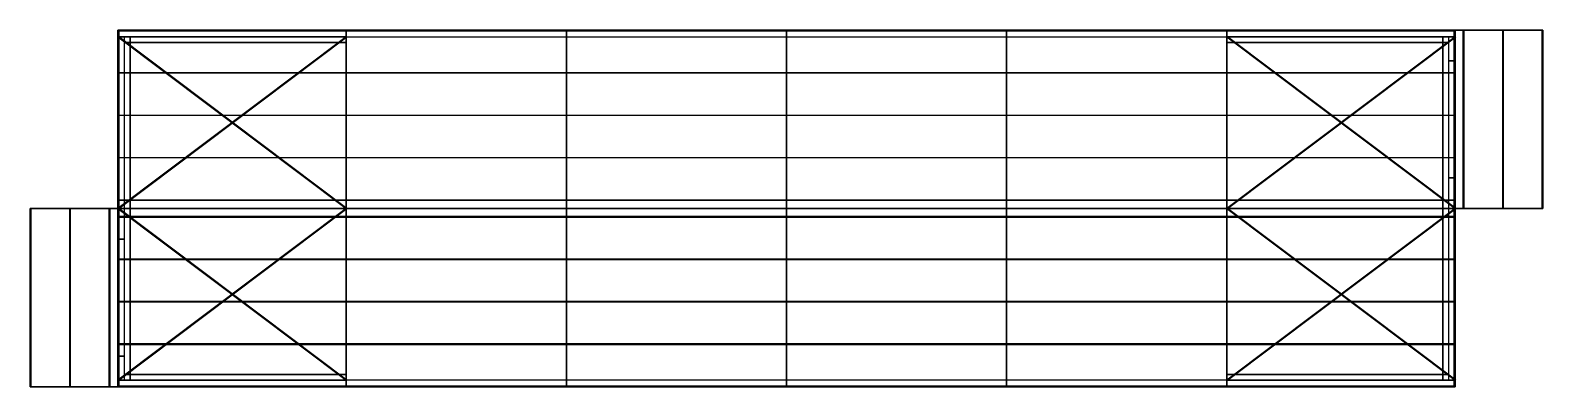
# Model space of a CAD drawing. Extents: x -3000 to 48730, y 0 to 12200.
import ezdxf

# ---------------------------------------------------------------- set-up
doc = ezdxf.new("R2010")
doc.units = 0
doc.linetypes.add('CONTIN', pattern=[0])
for name, color, linetype in [('Building_Struts', 7, 'CONTIN'), ('Default', 7, 'CONTIN'), ('Floor_surface', 3, 'CONTIN'), ('Frame_lines', 7, 'CONTIN'), ('Framed_openings', 6, 'CONTIN'), ('Roof_purlins', 4, 'CONTIN'), ('Roof_surface', 1, 'CONTIN'), ('Wall_Framing', 1, 'CONTIN'), ('Wall_girts', 5, 'CONTIN'), ('Wall_surfaces', 2, 'CONTIN'), ('Wind_bracing', 8, 'CONTIN')]:
    doc.layers.add(name, color=color, linetype=linetype)

# ---------------------------------------------------------------- blocks, each defined once
blk = doc.blocks.new('BUILD1')
at = {"layer": 'Building_Struts', "color": 4}
for points, invisible_edges in [([(307.283, 471.457, 194.094), (0, 471.457, 194.094), (0, 479.331, 194.094)], 12), ([(307.283, 471.457, 194.094), (0, 479.331, 194.094), (307.283, 479.331, 194.094)], 5), ([(1800.394, 471.457, 194.094), (1493.11, 471.457, 194.094), (1493.11, 479.331, 194.094)], 12), ([(1800.394, 471.457, 194.094), (1493.11, 479.331, 194.094), (1800.394, 479.331, 194.094)], 5), ([(0, 8.858, 194.094), (307.283, 8.858, 194.094), (307.283, 0.984, 194.094)], 12), ([(0, 8.858, 194.094), (307.283, 0.984, 194.094), (0, 0.984, 194.094)], 5), ([(1493.11, 8.858, 194.094), (1800.394, 8.858, 194.094), (1800.394, 0.984, 194.094)], 12), ([(1493.11, 8.858, 194.094), (1800.394, 0.984, 194.094), (1493.11, 0.984, 194.094)], 5)]:
    blk.add_3dface(points, dxfattribs=dict(at, invisible_edges=invisible_edges))
at = {"layer": 'Floor_surface', "color": 2}
for points, invisible_edges in [([(0, 0), (1800.394, 0), (1800.394, 480.315)], 12), ([(0, 0), (1800.394, 480.315), (0, 480.315)], 5)]:
    blk.add_3dface(points, dxfattribs=dict(at, invisible_edges=invisible_edges))
at = {"layer": 'Frame_lines', "color": 1}
for points, invisible_edges in [([(16.339, 455.512), (16.339, 471.26), (16.339, 471.26, 370.079)], 12), ([(16.339, 455.512), (16.339, 471.26, 370.079), (16.339, 455.512, 357.805)], 7), ([(16.339, 455.512, 357.805), (16.339, 471.26, 370.079), (16.339, 240.157, 394.094)], 13), ([(307.283, 455.512), (307.283, 471.26), (307.283, 471.26, 370.079)], 12), ([(307.283, 455.512), (307.283, 471.26, 370.079), (307.283, 455.512, 357.805)], 7), ([(307.283, 455.512, 357.805), (307.283, 471.26, 370.079), (307.283, 240.157, 394.094)], 13), ([(603.74, 455.512), (603.74, 471.26), (603.74, 471.26, 370.079)], 12), ([(603.74, 455.512), (603.74, 471.26, 370.079), (603.74, 455.512, 357.805)], 7), ([(603.74, 455.512, 357.805), (603.74, 471.26, 370.079), (603.74, 240.157, 394.094)], 13), ([(900.197, 455.512), (900.197, 471.26), (900.197, 471.26, 370.079)], 12), ([(900.197, 455.512), (900.197, 471.26, 370.079), (900.197, 455.512, 357.805)], 7), ([(900.197, 455.512, 357.805), (900.197, 471.26, 370.079), (900.197, 240.157, 394.094)], 13), ([(1196.654, 455.512), (1196.654, 471.26), (1196.654, 471.26, 370.079)], 12), ([(1196.654, 455.512), (1196.654, 471.26, 370.079), (1196.654, 455.512, 357.805)], 7), ([(1196.654, 455.512, 357.805), (1196.654, 471.26, 370.079), (1196.654, 240.157, 394.094)], 13), ([(1493.11, 455.512), (1493.11, 471.26), (1493.11, 471.26, 370.079)], 12), ([(1493.11, 455.512), (1493.11, 471.26, 370.079), (1493.11, 455.512, 357.805)], 7), ([(1493.11, 455.512, 357.805), (1493.11, 471.26, 370.079), (1493.11, 240.157, 394.094)], 13), ([(1784.055, 455.512), (1784.055, 471.26), (1784.055, 471.26, 370.079)], 12), ([(1784.055, 455.512), (1784.055, 471.26, 370.079), (1784.055, 455.512, 357.805)], 7), ([(1784.055, 455.512, 357.805), (1784.055, 471.26, 370.079), (1784.055, 240.157, 394.094)], 13), ([(16.339, 455.512, 357.805), (16.339, 240.157, 394.094), (16.339, 240.157, 384.203)], 7), ([(307.283, 455.512, 357.805), (307.283, 240.157, 394.094), (307.283, 240.157, 384.203)], 7), ([(603.74, 455.512, 357.805), (603.74, 240.157, 394.094), (603.74, 240.157, 384.203)], 7), ([(900.197, 455.512, 357.805), (900.197, 240.157, 394.094), (900.197, 240.157, 384.203)], 7), ([(1196.654, 455.512, 357.805), (1196.654, 240.157, 394.094), (1196.654, 240.157, 384.203)], 7), ([(1493.11, 455.512, 357.805), (1493.11, 240.157, 394.094), (1493.11, 240.157, 384.203)], 7), ([(1784.055, 455.512, 357.805), (1784.055, 240.157, 394.094), (1784.055, 240.157, 384.203)], 7), ([(16.339, 240.157, 384.203), (16.339, 240.157, 394.094), (16.339, 9.055, 370.079)], 13), ([(16.339, 240.157, 384.203), (16.339, 9.055, 370.079), (16.339, 24.803, 357.805)], 7), ([(307.283, 240.157, 384.203), (307.283, 240.157, 394.094), (307.283, 9.055, 370.079)], 13), ([(307.283, 240.157, 384.203), (307.283, 9.055, 370.079), (307.283, 24.803, 357.805)], 7), ([(603.74, 240.157, 384.203), (603.74, 240.157, 394.094), (603.74, 9.055, 370.079)], 13), ([(603.74, 240.157, 384.203), (603.74, 9.055, 370.079), (603.74, 24.803, 357.805)], 7), ([(900.197, 240.157, 384.203), (900.197, 240.157, 394.094), (900.197, 9.055, 370.079)], 13), ([(900.197, 240.157, 384.203), (900.197, 9.055, 370.079), (900.197, 24.803, 357.805)], 7), ([(1196.654, 240.157, 384.203), (1196.654, 240.157, 394.094), (1196.654, 9.055, 370.079)], 13), ([(1196.654, 240.157, 384.203), (1196.654, 9.055, 370.079), (1196.654, 24.803, 357.805)], 7), ([(1493.11, 240.157, 384.203), (1493.11, 240.157, 394.094), (1493.11, 9.055, 370.079)], 13), ([(1493.11, 240.157, 384.203), (1493.11, 9.055, 370.079), (1493.11, 24.803, 357.805)], 7), ([(1784.055, 240.157, 384.203), (1784.055, 240.157, 394.094), (1784.055, 9.055, 370.079)], 13), ([(1784.055, 240.157, 384.203), (1784.055, 9.055, 370.079), (1784.055, 24.803, 357.805)], 7), ([(16.339, 24.803, 357.805), (16.339, 9.055, 370.079), (16.339, 9.055)], 13), ([(16.339, 24.803, 357.805), (16.339, 9.055), (16.339, 24.803)], 5), ([(307.283, 24.803, 357.805), (307.283, 9.055, 370.079), (307.283, 9.055)], 13), ([(307.283, 24.803, 357.805), (307.283, 9.055), (307.283, 24.803)], 5), ([(603.74, 24.803, 357.805), (603.74, 9.055, 370.079), (603.74, 9.055)], 13), ([(603.74, 24.803, 357.805), (603.74, 9.055), (603.74, 24.803)], 5), ([(900.197, 24.803, 357.805), (900.197, 9.055, 370.079), (900.197, 9.055)], 13), ([(900.197, 24.803, 357.805), (900.197, 9.055), (900.197, 24.803)], 5), ([(1196.654, 24.803, 357.805), (1196.654, 9.055, 370.079), (1196.654, 9.055)], 13), ([(1196.654, 24.803, 357.805), (1196.654, 9.055), (1196.654, 24.803)], 5), ([(1493.11, 24.803, 357.805), (1493.11, 9.055, 370.079), (1493.11, 9.055)], 13), ([(1493.11, 24.803, 357.805), (1493.11, 9.055), (1493.11, 24.803)], 5), ([(1784.055, 24.803, 357.805), (1784.055, 9.055, 370.079), (1784.055, 9.055)], 13), ([(1784.055, 24.803, 357.805), (1784.055, 9.055), (1784.055, 24.803)], 5)]:
    blk.add_3dface(points, dxfattribs=dict(at, invisible_edges=invisible_edges))
at = {"layer": 'Framed_openings', "color": 1}
for points, invisible_edges in [([(1791.535, 281.496, 196.85), (1799.409, 281.496, 196.85), (1799.409, 438.976, 196.85)], 12), ([(1791.535, 281.496, 196.85), (1799.409, 438.976, 196.85), (1791.535, 438.976, 196.85)], 5), ([(1791.535, 438.976), (1799.409, 438.976), (1799.409, 438.976, 239.37)], 12), ([(1791.535, 438.976), (1799.409, 438.976, 239.37), (1791.535, 438.976, 239.37)], 5), ([(1791.535, 281.496), (1799.409, 281.496), (1799.409, 281.496, 239.37)], 12), ([(1791.535, 281.496), (1799.409, 281.496, 239.37), (1791.535, 281.496, 239.37)], 5), ([(8.858, 198.819, 196.85), (0.984, 198.819, 196.85), (0.984, 41.339, 196.85)], 12), ([(8.858, 198.819, 196.85), (0.984, 41.339, 196.85), (8.858, 41.339, 196.85)], 5), ([(8.858, 198.819), (0.984, 198.819), (0.984, 198.819, 239.37)], 12), ([(8.858, 198.819), (0.984, 198.819, 239.37), (8.858, 198.819, 239.37)], 5), ([(8.858, 41.339), (0.984, 41.339), (0.984, 41.339, 239.37)], 12), ([(8.858, 41.339), (0.984, 41.339, 239.37), (8.858, 41.339, 239.37)], 5)]:
    blk.add_3dface(points, dxfattribs=dict(at, invisible_edges=invisible_edges))
at = {"layer": 'Roof_purlins', "color": 4}
for points, invisible_edges in [([(0.984, 479.331, 370.177), (0.984, 479.331, 378.051), (307.283, 479.331, 378.051)], 12), ([(0.984, 479.331, 370.177), (307.283, 479.331, 378.051), (307.283, 479.331, 370.177)], 5), ([(307.283, 479.331, 370.177), (307.283, 479.331, 378.051), (603.74, 479.331, 378.051)], 12), ([(307.283, 479.331, 370.177), (603.74, 479.331, 378.051), (603.74, 479.331, 370.177)], 5), ([(603.74, 479.331, 370.177), (603.74, 479.331, 378.051), (900.197, 479.331, 378.051)], 12), ([(603.74, 479.331, 370.177), (900.197, 479.331, 378.051), (900.197, 479.331, 370.177)], 5), ([(900.197, 479.331, 370.177), (900.197, 479.331, 378.051), (1196.654, 479.331, 378.051)], 12), ([(900.197, 479.331, 370.177), (1196.654, 479.331, 378.051), (1196.654, 479.331, 370.177)], 5), ([(1196.654, 479.331, 370.177), (1196.654, 479.331, 378.051), (1493.11, 479.331, 378.051)], 12), ([(1196.654, 479.331, 370.177), (1493.11, 479.331, 378.051), (1493.11, 479.331, 370.177)], 5), ([(1493.11, 479.331, 370.177), (1493.11, 479.331, 378.051), (1799.409, 479.331, 378.051)], 12), ([(1493.11, 479.331, 370.177), (1799.409, 479.331, 378.051), (1799.409, 479.331, 370.177)], 5), ([(1812.146, 240.157, 237.982), (1811.363, 240.157, 230.147), (1811.363, 480.315, 230.147)], 12), ([(1812.146, 240.157, 237.982), (1811.363, 480.315, 230.147), (1812.146, 480.315, 237.982)], 5), ([(1865.325, 240.157, 232.664), (1864.542, 240.157, 224.829), (1864.542, 480.315, 224.829)], 12), ([(1865.325, 240.157, 232.664), (1864.542, 480.315, 224.829), (1865.325, 480.315, 232.664)], 5), ([(1918.504, 240.157, 227.346), (1917.72, 240.157, 219.512), (1917.72, 480.315, 219.512)], 12), ([(1918.504, 240.157, 227.346), (1917.72, 480.315, 219.512), (1918.504, 480.315, 227.346)], 5), ([(0.984, 422.43, 375.828), (0.984, 423.214, 383.663), (307.283, 423.214, 383.663)], 12), ([(0.984, 422.43, 375.828), (307.283, 423.214, 383.663), (307.283, 422.43, 375.828)], 5), ([(307.283, 422.43, 375.828), (307.283, 423.214, 383.663), (603.74, 423.214, 383.663)], 12), ([(307.283, 422.43, 375.828), (603.74, 423.214, 383.663), (603.74, 422.43, 375.828)], 5), ([(603.74, 422.43, 375.828), (603.74, 423.214, 383.663), (900.197, 423.214, 383.663)], 12), ([(603.74, 422.43, 375.828), (900.197, 423.214, 383.663), (900.197, 422.43, 375.828)], 5), ([(900.197, 422.43, 375.828), (900.197, 423.214, 383.663), (1196.654, 423.214, 383.663)], 12), ([(900.197, 422.43, 375.828), (1196.654, 423.214, 383.663), (1196.654, 422.43, 375.828)], 5), ([(1196.654, 422.43, 375.828), (1196.654, 423.214, 383.663), (1493.11, 423.214, 383.663)], 12), ([(1196.654, 422.43, 375.828), (1493.11, 423.214, 383.663), (1493.11, 422.43, 375.828)], 5), ([(1493.11, 422.43, 375.828), (1493.11, 423.214, 383.663), (1799.409, 423.214, 383.663)], 12), ([(1493.11, 422.43, 375.828), (1799.409, 423.214, 383.663), (1799.409, 422.43, 375.828)], 5), ([(0.984, 365.329, 381.538), (0.984, 366.113, 389.373), (307.283, 366.113, 389.373)], 12), ([(0.984, 365.329, 381.538), (307.283, 366.113, 389.373), (307.283, 365.329, 381.538)], 5), ([(307.283, 365.329, 381.538), (307.283, 366.113, 389.373), (603.74, 366.113, 389.373)], 12), ([(307.283, 365.329, 381.538), (603.74, 366.113, 389.373), (603.74, 365.329, 381.538)], 5), ([(603.74, 365.329, 381.538), (603.74, 366.113, 389.373), (900.197, 366.113, 389.373)], 12), ([(603.74, 365.329, 381.538), (900.197, 366.113, 389.373), (900.197, 365.329, 381.538)], 5), ([(900.197, 365.329, 381.538), (900.197, 366.113, 389.373), (1196.654, 366.113, 389.373)], 12), ([(900.197, 365.329, 381.538), (1196.654, 366.113, 389.373), (1196.654, 365.329, 381.538)], 5), ([(1196.654, 365.329, 381.538), (1196.654, 366.113, 389.373), (1493.11, 366.113, 389.373)], 12), ([(1196.654, 365.329, 381.538), (1493.11, 366.113, 389.373), (1493.11, 365.329, 381.538)], 5), ([(1493.11, 365.329, 381.538), (1493.11, 366.113, 389.373), (1799.409, 366.113, 389.373)], 12), ([(1493.11, 365.329, 381.538), (1799.409, 366.113, 389.373), (1799.409, 365.329, 381.538)], 5), ([(0.984, 308.228, 387.248), (0.984, 309.012, 395.083), (307.283, 309.012, 395.083)], 12), ([(0.984, 308.228, 387.248), (307.283, 309.012, 395.083), (307.283, 308.228, 387.248)], 5), ([(307.283, 308.228, 387.248), (307.283, 309.012, 395.083), (603.74, 309.012, 395.083)], 12), ([(307.283, 308.228, 387.248), (603.74, 309.012, 395.083), (603.74, 308.228, 387.248)], 5), ([(603.74, 308.228, 387.248), (603.74, 309.012, 395.083), (900.197, 309.012, 395.083)], 12), ([(603.74, 308.228, 387.248), (900.197, 309.012, 395.083), (900.197, 308.228, 387.248)], 5), ([(900.197, 308.228, 387.248), (900.197, 309.012, 395.083), (1196.654, 309.012, 395.083)], 12), ([(900.197, 308.228, 387.248), (1196.654, 309.012, 395.083), (1196.654, 308.228, 387.248)], 5), ([(1196.654, 308.228, 387.248), (1196.654, 309.012, 395.083), (1493.11, 309.012, 395.083)], 12), ([(1196.654, 308.228, 387.248), (1493.11, 309.012, 395.083), (1493.11, 308.228, 387.248)], 5), ([(1493.11, 308.228, 387.248), (1493.11, 309.012, 395.083), (1799.409, 309.012, 395.083)], 12), ([(1493.11, 308.228, 387.248), (1799.409, 309.012, 395.083), (1799.409, 308.228, 387.248)], 5), ([(0.984, 251.127, 392.958), (0.984, 251.911, 400.793), (307.283, 251.911, 400.793)], 12), ([(0.984, 251.127, 392.958), (307.283, 251.911, 400.793), (307.283, 251.127, 392.958)], 5), ([(307.283, 251.127, 392.958), (307.283, 251.911, 400.793), (603.74, 251.911, 400.793)], 12), ([(307.283, 251.127, 392.958), (603.74, 251.911, 400.793), (603.74, 251.127, 392.958)], 5), ([(603.74, 251.127, 392.958), (603.74, 251.911, 400.793), (900.197, 251.911, 400.793)], 12), ([(603.74, 251.127, 392.958), (900.197, 251.911, 400.793), (900.197, 251.127, 392.958)], 5), ([(900.197, 251.127, 392.958), (900.197, 251.911, 400.793), (1196.654, 251.911, 400.793)], 12), ([(900.197, 251.127, 392.958), (1196.654, 251.911, 400.793), (1196.654, 251.127, 392.958)], 5), ([(1196.654, 251.127, 392.958), (1196.654, 251.911, 400.793), (1493.11, 251.911, 400.793)], 12), ([(1196.654, 251.127, 392.958), (1493.11, 251.911, 400.793), (1493.11, 251.127, 392.958)], 5), ([(1493.11, 251.127, 392.958), (1493.11, 251.911, 400.793), (1799.409, 251.911, 400.793)], 12), ([(1493.11, 251.127, 392.958), (1799.409, 251.911, 400.793), (1799.409, 251.127, 392.958)], 5), ([(-118.11, 240.158, 227.346), (-117.327, 240.158, 219.512), (-117.327, 0, 219.512)], 12), ([(-118.11, 240.158, 227.346), (-117.327, 0, 219.512), (-118.11, 0, 227.346)], 5), ([(-64.931, 240.157, 232.664), (-64.148, 240.157, 224.829), (-64.148, 0, 224.829)], 12), ([(-64.931, 240.157, 232.664), (-64.148, 0, 224.829), (-64.931, 0, 232.664)], 5), ([(-11.752, 240.157, 237.982), (-10.969, 240.157, 230.147), (-10.969, 0, 230.147)], 12), ([(-11.752, 240.157, 237.982), (-10.969, 0, 230.147), (-11.752, 0, 237.982)], 5), ([(0.984, 229.189, 392.958), (0.984, 228.405, 400.793), (307.283, 228.405, 400.793)], 12), ([(0.984, 229.189, 392.958), (307.283, 228.405, 400.793), (307.283, 229.189, 392.958)], 5), ([(307.283, 229.189, 392.958), (307.283, 228.405, 400.793), (603.74, 228.405, 400.793)], 12), ([(307.283, 229.189, 392.958), (603.74, 228.405, 400.793), (603.74, 229.189, 392.958)], 5), ([(603.74, 229.189, 392.958), (603.74, 228.405, 400.793), (900.197, 228.405, 400.793)], 12), ([(603.74, 229.189, 392.958), (900.197, 228.405, 400.793), (900.197, 229.189, 392.958)], 5), ([(900.197, 229.189, 392.958), (900.197, 228.405, 400.793), (1196.654, 228.405, 400.793)], 12), ([(900.197, 229.189, 392.958), (1196.654, 228.405, 400.793), (1196.654, 229.189, 392.958)], 5), ([(1196.654, 229.189, 392.958), (1196.654, 228.405, 400.793), (1493.11, 228.405, 400.793)], 12), ([(1196.654, 229.189, 392.958), (1493.11, 228.405, 400.793), (1493.11, 229.189, 392.958)], 5), ([(1493.11, 229.189, 392.958), (1493.11, 228.405, 400.793), (1799.409, 228.405, 400.793)], 12), ([(1493.11, 229.189, 392.958), (1799.409, 228.405, 400.793), (1799.409, 229.189, 392.958)], 5), ([(0.984, 172.088, 387.248), (0.984, 171.304, 395.083), (307.283, 171.304, 395.083)], 12), ([(0.984, 172.088, 387.248), (307.283, 171.304, 395.083), (307.283, 172.088, 387.248)], 5), ([(307.283, 172.088, 387.248), (307.283, 171.304, 395.083), (603.74, 171.304, 395.083)], 12), ([(307.283, 172.088, 387.248), (603.74, 171.304, 395.083), (603.74, 172.088, 387.248)], 5), ([(603.74, 172.088, 387.248), (603.74, 171.304, 395.083), (900.197, 171.304, 395.083)], 12), ([(603.74, 172.088, 387.248), (900.197, 171.304, 395.083), (900.197, 172.088, 387.248)], 5), ([(900.197, 172.088, 387.248), (900.197, 171.304, 395.083), (1196.654, 171.304, 395.083)], 12), ([(900.197, 172.088, 387.248), (1196.654, 171.304, 395.083), (1196.654, 172.088, 387.248)], 5), ([(1196.654, 172.088, 387.248), (1196.654, 171.304, 395.083), (1493.11, 171.304, 395.083)], 12), ([(1196.654, 172.088, 387.248), (1493.11, 171.304, 395.083), (1493.11, 172.088, 387.248)], 5), ([(1493.11, 172.088, 387.248), (1493.11, 171.304, 395.083), (1799.409, 171.304, 395.083)], 12), ([(1493.11, 172.088, 387.248), (1799.409, 171.304, 395.083), (1799.409, 172.088, 387.248)], 5), ([(0.984, 114.987, 381.538), (0.984, 114.203, 389.373), (307.283, 114.203, 389.373)], 12), ([(0.984, 114.987, 381.538), (307.283, 114.203, 389.373), (307.283, 114.987, 381.538)], 5), ([(307.283, 114.987, 381.538), (307.283, 114.203, 389.373), (603.74, 114.203, 389.373)], 12), ([(307.283, 114.987, 381.538), (603.74, 114.203, 389.373), (603.74, 114.987, 381.538)], 5), ([(603.74, 114.987, 381.538), (603.74, 114.203, 389.373), (900.197, 114.203, 389.373)], 12), ([(603.74, 114.987, 381.538), (900.197, 114.203, 389.373), (900.197, 114.987, 381.538)], 5), ([(900.197, 114.987, 381.538), (900.197, 114.203, 389.373), (1196.654, 114.203, 389.373)], 12), ([(900.197, 114.987, 381.538), (1196.654, 114.203, 389.373), (1196.654, 114.987, 381.538)], 5), ([(1196.654, 114.987, 381.538), (1196.654, 114.203, 389.373), (1493.11, 114.203, 389.373)], 12), ([(1196.654, 114.987, 381.538), (1493.11, 114.203, 389.373), (1493.11, 114.987, 381.538)], 5), ([(1493.11, 114.987, 381.538), (1493.11, 114.203, 389.373), (1799.409, 114.203, 389.373)], 12), ([(1493.11, 114.987, 381.538), (1799.409, 114.203, 389.373), (1799.409, 114.987, 381.538)], 5), ([(0.984, 57.885, 375.828), (0.984, 57.102, 383.663), (307.283, 57.102, 383.663)], 12), ([(0.984, 57.885, 375.828), (307.283, 57.102, 383.663), (307.283, 57.885, 375.828)], 5), ([(307.283, 57.885, 375.828), (307.283, 57.102, 383.663), (603.74, 57.102, 383.663)], 12), ([(307.283, 57.885, 375.828), (603.74, 57.102, 383.663), (603.74, 57.885, 375.828)], 5), ([(603.74, 57.885, 375.828), (603.74, 57.102, 383.663), (900.197, 57.102, 383.663)], 12), ([(603.74, 57.885, 375.828), (900.197, 57.102, 383.663), (900.197, 57.885, 375.828)], 5), ([(900.197, 57.885, 375.828), (900.197, 57.102, 383.663), (1196.654, 57.102, 383.663)], 12), ([(900.197, 57.885, 375.828), (1196.654, 57.102, 383.663), (1196.654, 57.885, 375.828)], 5), ([(1196.654, 57.885, 375.828), (1196.654, 57.102, 383.663), (1493.11, 57.102, 383.663)], 12), ([(1196.654, 57.885, 375.828), (1493.11, 57.102, 383.663), (1493.11, 57.885, 375.828)], 5), ([(1493.11, 57.885, 375.828), (1493.11, 57.102, 383.663), (1799.409, 57.102, 383.663)], 12), ([(1493.11, 57.885, 375.828), (1799.409, 57.102, 383.663), (1799.409, 57.885, 375.828)], 5), ([(0.984, 0.984, 370.177), (0.984, 0.984, 378.051), (307.283, 0.984, 378.051)], 12), ([(0.984, 0.984, 370.177), (307.283, 0.984, 378.051), (307.283, 0.984, 370.177)], 5), ([(307.283, 0.984, 370.177), (307.283, 0.984, 378.051), (603.74, 0.984, 378.051)], 12), ([(307.283, 0.984, 370.177), (603.74, 0.984, 378.051), (603.74, 0.984, 370.177)], 5), ([(603.74, 0.984, 370.177), (603.74, 0.984, 378.051), (900.197, 0.984, 378.051)], 12), ([(603.74, 0.984, 370.177), (900.197, 0.984, 378.051), (900.197, 0.984, 370.177)], 5), ([(900.197, 0.984, 370.177), (900.197, 0.984, 378.051), (1196.654, 0.984, 378.051)], 12), ([(900.197, 0.984, 370.177), (1196.654, 0.984, 378.051), (1196.654, 0.984, 370.177)], 5), ([(1196.654, 0.984, 370.177), (1196.654, 0.984, 378.051), (1493.11, 0.984, 378.051)], 12), ([(1196.654, 0.984, 370.177), (1493.11, 0.984, 378.051), (1493.11, 0.984, 370.177)], 5), ([(1493.11, 0.984, 370.177), (1493.11, 0.984, 378.051), (1799.409, 0.984, 378.051)], 12), ([(1493.11, 0.984, 370.177), (1799.409, 0.984, 378.051), (1799.409, 0.984, 370.177)], 5)]:
    blk.add_3dface(points, dxfattribs=dict(at, invisible_edges=invisible_edges))
at = {"layer": 'Roof_surface', "color": 7}
for points, invisible_edges in [([(0, 480.315, 377.953), (0, 240.157, 401.969), (1800.394, 240.157, 401.969)], 12), ([(0, 480.315, 377.953), (1800.394, 240.157, 401.969), (1800.394, 480.315, 377.953)], 5), ([(0, 240.157, 401.969), (0, 0, 377.953), (1800.394, 0, 377.953)], 12), ([(0, 240.157, 401.969), (1800.394, 0, 377.953), (1800.394, 240.157, 401.969)], 5)]:
    blk.add_3dface(points, dxfattribs=dict(at, invisible_edges=invisible_edges))
at = {"layer": 'Roof_surface', "color": 3}
for points, invisible_edges in [([(1800.394, 240.157, 240.157), (1918.504, 240.157, 228.346), (1918.504, 480.315, 228.346)], 12), ([(1800.394, 240.157, 240.157), (1918.504, 480.315, 228.346), (1800.394, 480.315, 240.157)], 5), ([(0, 240.157, 240.157), (-118.11, 240.158, 228.346), (-118.11, 0, 228.346)], 12), ([(0, 240.157, 240.157), (-118.11, 0, 228.346), (0, 0, 240.157)], 5)]:
    blk.add_3dface(points, dxfattribs=dict(at, invisible_edges=invisible_edges))
at = {"layer": 'Wall_Framing', "color": 1}
for points, invisible_edges in [([(1791.52, 480.315, 231.283), (1791.52, 480.315, 211.677), (1918.504, 480.315, 211.677)], 12), ([(1791.52, 480.315, 231.283), (1918.504, 480.315, 211.677), (1918.504, 480.315, 219.472)], 5), ([(8.874, 240.157, 231.283), (8.874, 240.157, 211.677), (-118.11, 240.158, 211.677)], 12), ([(8.874, 240.157, 231.283), (-118.11, 240.158, 211.677), (-118.11, 240.158, 219.472)], 5), ([(23.031, 240.157), (15.157, 240.157), (15.157, 240.157, 385.236)], 12), ([(23.031, 240.157), (15.157, 240.157, 385.236), (23.031, 240.157, 385.236)], 5), ([(1777.362, 240.157), (1785.236, 240.157), (1785.236, 240.157, 385.236)], 12), ([(1777.362, 240.157), (1785.236, 240.157, 385.236), (1777.362, 240.157, 385.236)], 5), ([(1791.52, 240.157, 231.283), (1791.52, 240.157, 211.677), (1918.504, 240.157, 211.677)], 12), ([(1791.52, 240.157, 231.283), (1918.504, 240.157, 211.677), (1918.504, 240.157, 219.472)], 5), ([(8.874, 0, 231.283), (8.874, 0, 211.677), (-118.11, 0, 211.677)], 12), ([(8.874, 0, 231.283), (-118.11, 0, 211.677), (-118.11, 0, 219.472)], 5)]:
    blk.add_3dface(points, dxfattribs=dict(at, invisible_edges=invisible_edges))
at = {"layer": 'Wall_girts', "color": 5}
for points, invisible_edges in [([(307.283, 471.457, 121.26), (307.283, 479.331, 121.26), (0.984, 479.331, 121.26)], 12), ([(307.283, 471.457, 121.26), (0.984, 479.331, 121.26), (0.984, 471.457, 121.26)], 5), ([(307.283, 471.457, 180.315), (307.283, 479.331, 180.315), (0.984, 479.331, 180.315)], 12), ([(307.283, 471.457, 180.315), (0.984, 479.331, 180.315), (0.984, 471.457, 180.315)], 5), ([(307.283, 471.457, 239.37), (307.283, 479.331, 239.37), (0.984, 479.331, 239.37)], 12), ([(307.283, 471.457, 239.37), (0.984, 479.331, 239.37), (0.984, 471.457, 239.37)], 5), ([(307.283, 471.457, 298.425), (307.283, 479.331, 298.425), (0.984, 479.331, 298.425)], 12), ([(307.283, 471.457, 298.425), (0.984, 479.331, 298.425), (0.984, 471.457, 298.425)], 5), ([(307.283, 471.457, 353.543), (307.283, 479.331, 353.543), (0.984, 479.331, 353.543)], 12), ([(307.283, 471.457, 353.543), (0.984, 479.331, 353.543), (0.984, 471.457, 353.543)], 5), ([(8.858, 471.457, 121.26), (0.984, 471.457, 121.26), (0.984, 198.819, 121.26)], 12), ([(8.858, 471.457, 121.26), (0.984, 198.819, 121.26), (8.858, 198.819, 121.26)], 5), ([(8.858, 471.457, 180.315), (0.984, 471.457, 180.315), (0.984, 198.819, 180.315)], 12), ([(8.858, 471.457, 180.315), (0.984, 198.819, 180.315), (8.858, 198.819, 180.315)], 5), ([(8.858, 471.457, 239.37), (0.984, 471.457, 239.37), (0.984, 240.157, 239.37)], 12), ([(8.858, 471.457, 239.37), (0.984, 240.157, 239.37), (8.858, 240.157, 239.37)], 5), ([(8.858, 471.457, 298.425), (0.984, 471.457, 298.425), (0.984, 240.157, 298.425)], 12), ([(8.858, 471.457, 298.425), (0.984, 240.157, 298.425), (8.858, 240.157, 298.425)], 5), ([(8.858, 471.457, 353.543), (0.984, 471.457, 353.543), (0.984, 240.157, 353.543)], 12), ([(8.858, 471.457, 353.543), (0.984, 240.157, 353.543), (8.858, 240.157, 353.543)], 5), ([(603.74, 471.457, 121.26), (603.74, 479.331, 121.26), (307.283, 479.331, 121.26)], 12), ([(603.74, 471.457, 121.26), (307.283, 479.331, 121.26), (307.283, 471.457, 121.26)], 5), ([(603.74, 471.457, 180.315), (603.74, 479.331, 180.315), (307.283, 479.331, 180.315)], 12), ([(603.74, 471.457, 180.315), (307.283, 479.331, 180.315), (307.283, 471.457, 180.315)], 5), ([(603.74, 471.457, 239.37), (603.74, 479.331, 239.37), (307.283, 479.331, 239.37)], 12), ([(603.74, 471.457, 239.37), (307.283, 479.331, 239.37), (307.283, 471.457, 239.37)], 5), ([(603.74, 471.457, 298.425), (603.74, 479.331, 298.425), (307.283, 479.331, 298.425)], 12), ([(603.74, 471.457, 298.425), (307.283, 479.331, 298.425), (307.283, 471.457, 298.425)], 5), ([(603.74, 471.457, 353.543), (603.74, 479.331, 353.543), (307.283, 479.331, 353.543)], 12), ([(603.74, 471.457, 353.543), (307.283, 479.331, 353.543), (307.283, 471.457, 353.543)], 5), ([(900.197, 471.457, 121.26), (900.197, 479.331, 121.26), (603.74, 479.331, 121.26)], 12), ([(900.197, 471.457, 121.26), (603.74, 479.331, 121.26), (603.74, 471.457, 121.26)], 5), ([(900.197, 471.457, 180.315), (900.197, 479.331, 180.315), (603.74, 479.331, 180.315)], 12), ([(900.197, 471.457, 180.315), (603.74, 479.331, 180.315), (603.74, 471.457, 180.315)], 5), ([(900.197, 471.457, 239.37), (900.197, 479.331, 239.37), (603.74, 479.331, 239.37)], 12), ([(900.197, 471.457, 239.37), (603.74, 479.331, 239.37), (603.74, 471.457, 239.37)], 5), ([(900.197, 471.457, 298.425), (900.197, 479.331, 298.425), (603.74, 479.331, 298.425)], 12), ([(900.197, 471.457, 298.425), (603.74, 479.331, 298.425), (603.74, 471.457, 298.425)], 5), ([(900.197, 471.457, 353.543), (900.197, 479.331, 353.543), (603.74, 479.331, 353.543)], 12), ([(900.197, 471.457, 353.543), (603.74, 479.331, 353.543), (603.74, 471.457, 353.543)], 5), ([(1196.654, 471.457, 121.26), (1196.654, 479.331, 121.26), (900.197, 479.331, 121.26)], 12), ([(1196.654, 471.457, 121.26), (900.197, 479.331, 121.26), (900.197, 471.457, 121.26)], 5), ([(1196.654, 471.457, 180.315), (1196.654, 479.331, 180.315), (900.197, 479.331, 180.315)], 12), ([(1196.654, 471.457, 180.315), (900.197, 479.331, 180.315), (900.197, 471.457, 180.315)], 5), ([(1196.654, 471.457, 239.37), (1196.654, 479.331, 239.37), (900.197, 479.331, 239.37)], 12), ([(1196.654, 471.457, 239.37), (900.197, 479.331, 239.37), (900.197, 471.457, 239.37)], 5), ([(1196.654, 471.457, 298.425), (1196.654, 479.331, 298.425), (900.197, 479.331, 298.425)], 12), ([(1196.654, 471.457, 298.425), (900.197, 479.331, 298.425), (900.197, 471.457, 298.425)], 5), ([(1196.654, 471.457, 353.543), (1196.654, 479.331, 353.543), (900.197, 479.331, 353.543)], 12), ([(1196.654, 471.457, 353.543), (900.197, 479.331, 353.543), (900.197, 471.457, 353.543)], 5), ([(1493.11, 471.457, 121.26), (1493.11, 479.331, 121.26), (1196.654, 479.331, 121.26)], 12), ([(1493.11, 471.457, 121.26), (1196.654, 479.331, 121.26), (1196.654, 471.457, 121.26)], 5), ([(1493.11, 471.457, 180.315), (1493.11, 479.331, 180.315), (1196.654, 479.331, 180.315)], 12), ([(1493.11, 471.457, 180.315), (1196.654, 479.331, 180.315), (1196.654, 471.457, 180.315)], 5), ([(1493.11, 471.457, 239.37), (1493.11, 479.331, 239.37), (1196.654, 479.331, 239.37)], 12), ([(1493.11, 471.457, 239.37), (1196.654, 479.331, 239.37), (1196.654, 471.457, 239.37)], 5), ([(1493.11, 471.457, 298.425), (1493.11, 479.331, 298.425), (1196.654, 479.331, 298.425)], 12), ([(1493.11, 471.457, 298.425), (1196.654, 479.331, 298.425), (1196.654, 471.457, 298.425)], 5), ([(1493.11, 471.457, 353.543), (1493.11, 479.331, 353.543), (1196.654, 479.331, 353.543)], 12), ([(1493.11, 471.457, 353.543), (1196.654, 479.331, 353.543), (1196.654, 471.457, 353.543)], 5), ([(1799.409, 471.457, 121.26), (1799.409, 479.331, 121.26), (1493.11, 479.331, 121.26)], 12), ([(1799.409, 471.457, 121.26), (1493.11, 479.331, 121.26), (1493.11, 471.457, 121.26)], 5), ([(1799.409, 471.457, 180.315), (1799.409, 479.331, 180.315), (1493.11, 479.331, 180.315)], 12), ([(1799.409, 471.457, 180.315), (1493.11, 479.331, 180.315), (1493.11, 471.457, 180.315)], 5), ([(1799.409, 471.457, 239.37), (1799.409, 479.331, 239.37), (1493.11, 479.331, 239.37)], 12), ([(1799.409, 471.457, 239.37), (1493.11, 479.331, 239.37), (1493.11, 471.457, 239.37)], 5), ([(1799.409, 471.457, 298.425), (1799.409, 479.331, 298.425), (1493.11, 479.331, 298.425)], 12), ([(1799.409, 471.457, 298.425), (1493.11, 479.331, 298.425), (1493.11, 471.457, 298.425)], 5), ([(1799.409, 471.457, 353.543), (1799.409, 479.331, 353.543), (1493.11, 479.331, 353.543)], 12), ([(1799.409, 471.457, 353.543), (1493.11, 479.331, 353.543), (1493.11, 471.457, 353.543)], 5), ([(1791.535, 240.157, 239.37), (1799.409, 240.157, 239.37), (1799.409, 471.457, 239.37)], 12), ([(1791.535, 240.157, 239.37), (1799.409, 471.457, 239.37), (1791.535, 471.457, 239.37)], 5), ([(1791.535, 240.157, 242.126), (1799.409, 240.157, 242.126), (1799.409, 471.457, 242.126)], 12), ([(1791.535, 240.157, 242.126), (1799.409, 471.457, 242.126), (1791.535, 471.457, 242.126)], 5), ([(1791.535, 240.157, 298.425), (1799.409, 240.157, 298.425), (1799.409, 471.457, 298.425)], 12), ([(1791.535, 240.157, 298.425), (1799.409, 471.457, 298.425), (1791.535, 471.457, 298.425)], 5), ([(1791.535, 240.157, 353.543), (1799.409, 240.157, 353.543), (1799.409, 471.457, 353.543)], 12), ([(1791.535, 240.157, 353.543), (1799.409, 471.457, 353.543), (1791.535, 471.457, 353.543)], 5), ([(1791.535, 438.976, 121.26), (1799.409, 438.976, 121.26), (1799.409, 471.457, 121.26)], 12), ([(1791.535, 438.976, 121.26), (1799.409, 471.457, 121.26), (1791.535, 471.457, 121.26)], 5), ([(1791.535, 438.976, 180.315), (1799.409, 438.976, 180.315), (1799.409, 471.457, 180.315)], 12), ([(1791.535, 438.976, 180.315), (1799.409, 471.457, 180.315), (1791.535, 471.457, 180.315)], 5), ([(1791.535, 8.858, 121.26), (1799.409, 8.858, 121.26), (1799.409, 281.496, 121.26)], 12), ([(1791.535, 8.858, 121.26), (1799.409, 281.496, 121.26), (1791.535, 281.496, 121.26)], 5), ([(1791.535, 8.858, 180.315), (1799.409, 8.858, 180.315), (1799.409, 281.496, 180.315)], 12), ([(1791.535, 8.858, 180.315), (1799.409, 281.496, 180.315), (1791.535, 281.496, 180.315)], 5), ([(8.858, 240.157, 239.37), (0.984, 240.157, 239.37), (0.984, 8.858, 239.37)], 12), ([(8.858, 240.157, 239.37), (0.984, 8.858, 239.37), (8.858, 8.858, 239.37)], 5), ([(8.858, 240.157, 242.126), (0.984, 240.157, 242.126), (0.984, 8.858, 242.126)], 12), ([(8.858, 240.157, 242.126), (0.984, 8.858, 242.126), (8.858, 8.858, 242.126)], 5), ([(8.858, 240.157, 298.425), (0.984, 240.157, 298.425), (0.984, 8.858, 298.425)], 12), ([(8.858, 240.157, 298.425), (0.984, 8.858, 298.425), (8.858, 8.858, 298.425)], 5), ([(8.858, 240.157, 353.543), (0.984, 240.157, 353.543), (0.984, 8.858, 353.543)], 12), ([(8.858, 240.157, 353.543), (0.984, 8.858, 353.543), (8.858, 8.858, 353.543)], 5), ([(1791.535, 8.858, 239.37), (1799.409, 8.858, 239.37), (1799.409, 240.157, 239.37)], 12), ([(1791.535, 8.858, 239.37), (1799.409, 240.157, 239.37), (1791.535, 240.157, 239.37)], 5), ([(1791.535, 8.858, 298.425), (1799.409, 8.858, 298.425), (1799.409, 240.157, 298.425)], 12), ([(1791.535, 8.858, 298.425), (1799.409, 240.157, 298.425), (1791.535, 240.157, 298.425)], 5), ([(1791.535, 8.858, 353.543), (1799.409, 8.858, 353.543), (1799.409, 240.157, 353.543)], 12), ([(1791.535, 8.858, 353.543), (1799.409, 240.157, 353.543), (1791.535, 240.157, 353.543)], 5), ([(8.858, 41.339, 121.26), (0.984, 41.339, 121.26), (0.984, 8.858, 121.26)], 12), ([(8.858, 41.339, 121.26), (0.984, 8.858, 121.26), (8.858, 8.858, 121.26)], 5), ([(8.858, 41.339, 180.315), (0.984, 41.339, 180.315), (0.984, 8.858, 180.315)], 12), ([(8.858, 41.339, 180.315), (0.984, 8.858, 180.315), (8.858, 8.858, 180.315)], 5), ([(0.984, 8.858, 121.26), (0.984, 0.984, 121.26), (307.283, 0.984, 121.26)], 12), ([(0.984, 8.858, 121.26), (307.283, 0.984, 121.26), (307.283, 8.858, 121.26)], 5), ([(0.984, 8.858, 180.315), (0.984, 0.984, 180.315), (307.283, 0.984, 180.315)], 12), ([(0.984, 8.858, 180.315), (307.283, 0.984, 180.315), (307.283, 8.858, 180.315)], 5), ([(0.984, 8.858, 239.37), (0.984, 0.984, 239.37), (307.283, 0.984, 239.37)], 12), ([(0.984, 8.858, 239.37), (307.283, 0.984, 239.37), (307.283, 8.858, 239.37)], 5), ([(0.984, 8.858, 298.425), (0.984, 0.984, 298.425), (307.283, 0.984, 298.425)], 12), ([(0.984, 8.858, 298.425), (307.283, 0.984, 298.425), (307.283, 8.858, 298.425)], 5), ([(0.984, 8.858, 353.543), (0.984, 0.984, 353.543), (307.283, 0.984, 353.543)], 12), ([(0.984, 8.858, 353.543), (307.283, 0.984, 353.543), (307.283, 8.858, 353.543)], 5), ([(307.283, 8.858, 121.26), (307.283, 0.984, 121.26), (603.74, 0.984, 121.26)], 12), ([(307.283, 8.858, 121.26), (603.74, 0.984, 121.26), (603.74, 8.858, 121.26)], 5), ([(307.283, 8.858, 180.315), (307.283, 0.984, 180.315), (603.74, 0.984, 180.315)], 12), ([(307.283, 8.858, 180.315), (603.74, 0.984, 180.315), (603.74, 8.858, 180.315)], 5), ([(307.283, 8.858, 239.37), (307.283, 0.984, 239.37), (603.74, 0.984, 239.37)], 12), ([(307.283, 8.858, 239.37), (603.74, 0.984, 239.37), (603.74, 8.858, 239.37)], 5), ([(307.283, 8.858, 298.425), (307.283, 0.984, 298.425), (603.74, 0.984, 298.425)], 12), ([(307.283, 8.858, 298.425), (603.74, 0.984, 298.425), (603.74, 8.858, 298.425)], 5), ([(307.283, 8.858, 353.543), (307.283, 0.984, 353.543), (603.74, 0.984, 353.543)], 12), ([(307.283, 8.858, 353.543), (603.74, 0.984, 353.543), (603.74, 8.858, 353.543)], 5), ([(603.74, 8.858, 121.26), (603.74, 0.984, 121.26), (900.197, 0.984, 121.26)], 12), ([(603.74, 8.858, 121.26), (900.197, 0.984, 121.26), (900.197, 8.858, 121.26)], 5), ([(603.74, 8.858, 180.315), (603.74, 0.984, 180.315), (900.197, 0.984, 180.315)], 12), ([(603.74, 8.858, 180.315), (900.197, 0.984, 180.315), (900.197, 8.858, 180.315)], 5), ([(603.74, 8.858, 239.37), (603.74, 0.984, 239.37), (900.197, 0.984, 239.37)], 12), ([(603.74, 8.858, 239.37), (900.197, 0.984, 239.37), (900.197, 8.858, 239.37)], 5), ([(603.74, 8.858, 298.425), (603.74, 0.984, 298.425), (900.197, 0.984, 298.425)], 12), ([(603.74, 8.858, 298.425), (900.197, 0.984, 298.425), (900.197, 8.858, 298.425)], 5), ([(603.74, 8.858, 353.543), (603.74, 0.984, 353.543), (900.197, 0.984, 353.543)], 12), ([(603.74, 8.858, 353.543), (900.197, 0.984, 353.543), (900.197, 8.858, 353.543)], 5), ([(900.197, 8.858, 121.26), (900.197, 0.984, 121.26), (1196.654, 0.984, 121.26)], 12), ([(900.197, 8.858, 121.26), (1196.654, 0.984, 121.26), (1196.654, 8.858, 121.26)], 5), ([(900.197, 8.858, 180.315), (900.197, 0.984, 180.315), (1196.654, 0.984, 180.315)], 12), ([(900.197, 8.858, 180.315), (1196.654, 0.984, 180.315), (1196.654, 8.858, 180.315)], 5), ([(900.197, 8.858, 239.37), (900.197, 0.984, 239.37), (1196.654, 0.984, 239.37)], 12), ([(900.197, 8.858, 239.37), (1196.654, 0.984, 239.37), (1196.654, 8.858, 239.37)], 5), ([(900.197, 8.858, 298.425), (900.197, 0.984, 298.425), (1196.654, 0.984, 298.425)], 12), ([(900.197, 8.858, 298.425), (1196.654, 0.984, 298.425), (1196.654, 8.858, 298.425)], 5), ([(900.197, 8.858, 353.543), (900.197, 0.984, 353.543), (1196.654, 0.984, 353.543)], 12), ([(900.197, 8.858, 353.543), (1196.654, 0.984, 353.543), (1196.654, 8.858, 353.543)], 5), ([(1196.654, 8.858, 121.26), (1196.654, 0.984, 121.26), (1493.11, 0.984, 121.26)], 12), ([(1196.654, 8.858, 121.26), (1493.11, 0.984, 121.26), (1493.11, 8.858, 121.26)], 5), ([(1196.654, 8.858, 180.315), (1196.654, 0.984, 180.315), (1493.11, 0.984, 180.315)], 12), ([(1196.654, 8.858, 180.315), (1493.11, 0.984, 180.315), (1493.11, 8.858, 180.315)], 5), ([(1196.654, 8.858, 239.37), (1196.654, 0.984, 239.37), (1493.11, 0.984, 239.37)], 12), ([(1196.654, 8.858, 239.37), (1493.11, 0.984, 239.37), (1493.11, 8.858, 239.37)], 5), ([(1196.654, 8.858, 298.425), (1196.654, 0.984, 298.425), (1493.11, 0.984, 298.425)], 12), ([(1196.654, 8.858, 298.425), (1493.11, 0.984, 298.425), (1493.11, 8.858, 298.425)], 5), ([(1196.654, 8.858, 353.543), (1196.654, 0.984, 353.543), (1493.11, 0.984, 353.543)], 12), ([(1196.654, 8.858, 353.543), (1493.11, 0.984, 353.543), (1493.11, 8.858, 353.543)], 5), ([(1493.11, 8.858, 121.26), (1493.11, 0.984, 121.26), (1799.409, 0.984, 121.26)], 12), ([(1493.11, 8.858, 121.26), (1799.409, 0.984, 121.26), (1799.409, 8.858, 121.26)], 5), ([(1493.11, 8.858, 180.315), (1493.11, 0.984, 180.315), (1799.409, 0.984, 180.315)], 12), ([(1493.11, 8.858, 180.315), (1799.409, 0.984, 180.315), (1799.409, 8.858, 180.315)], 5), ([(1493.11, 8.858, 239.37), (1493.11, 0.984, 239.37), (1799.409, 0.984, 239.37)], 12), ([(1493.11, 8.858, 239.37), (1799.409, 0.984, 239.37), (1799.409, 8.858, 239.37)], 5), ([(1493.11, 8.858, 298.425), (1493.11, 0.984, 298.425), (1799.409, 0.984, 298.425)], 12), ([(1493.11, 8.858, 298.425), (1799.409, 0.984, 298.425), (1799.409, 8.858, 298.425)], 5), ([(1493.11, 8.858, 353.543), (1493.11, 0.984, 353.543), (1799.409, 0.984, 353.543)], 12), ([(1493.11, 8.858, 353.543), (1799.409, 0.984, 353.543), (1799.409, 8.858, 353.543)], 5)]:
    blk.add_3dface(points, dxfattribs=dict(at, invisible_edges=invisible_edges))
at = {"layer": 'Wall_surfaces', "color": 7}
for points, invisible_edges in [([(0, 240.157, 377.953), (0, 240.157, 401.969), (0, 480.315, 377.953)], 13), ([(0, 240.157, 377.953), (0, 480.315, 377.953), (0, 480.315, 377.953)], 13), ([(0, 480.315, 118.11), (0, 480.315, 377.953), (0, 480.315, 118.11)], 14), ([(0, 480.315, 118.11), (0, 480.315, 377.953), (0, 240.157, 377.953)], 14), ([(0, 480.315, 118.11), (0, 240.157, 377.953), (0, 240.157, 118.11)], 15), ([(0, 480.315, 118.11), (0, 240.157, 118.11), (0, 480.315, 118.11)], 5), ([(0, 480.315), (0, 480.315, 118.11), (0, 480.315)], 15), ([(0, 480.315, 118.11), (0, 240.157, 118.11), (0, 480.315, 118.11)], 13), ([(0, 480.315), (0, 240.157), (0, 480.315)], 15), ([(0, 480.315, 118.11), (0, 480.315, 377.953), (0, 480.315, 118.11)], 5), ([(307.283, 480.315, 118.11), (307.283, 480.315, 377.953), (0, 480.315, 377.953)], 13), ([(307.283, 480.315, 118.11), (0, 480.315, 377.953), (0, 480.315, 118.11)], 13), ([(307.283, 480.315, 118.11), (0, 480.315, 118.11), (307.283, 480.315, 118.11)], 5), ([(0, 480.315), (0, 480.315, 118.11), (0, 480.315)], 15), ([(307.283, 480.315, 118.11), (0, 480.315, 118.11), (307.283, 480.315, 118.11)], 13), ([(307.283, 480.315), (0, 480.315), (307.283, 480.315)], 15), ([(307.283, 480.315, 118.11), (307.283, 480.315, 377.953), (307.283, 480.315, 118.11)], 7), ([(603.74, 480.315, 118.11), (603.74, 480.315, 377.953), (307.283, 480.315, 377.953)], 13), ([(603.74, 480.315, 118.11), (307.283, 480.315, 377.953), (307.283, 480.315, 118.11)], 15), ([(603.74, 480.315, 118.11), (307.283, 480.315, 118.11), (603.74, 480.315, 118.11)], 5), ([(307.283, 480.315), (307.283, 480.315, 118.11), (307.283, 480.315)], 15), ([(603.74, 480.315, 118.11), (307.283, 480.315, 118.11), (603.74, 480.315, 118.11)], 13), ([(603.74, 480.315), (307.283, 480.315), (603.74, 480.315)], 15), ([(307.283, 480.315, 118.11), (307.283, 480.315, 377.953), (307.283, 480.315, 118.11)], 7), ([(307.283, 480.315), (307.283, 480.315, 118.11), (307.283, 480.315)], 15), ([(603.74, 480.315, 118.11), (603.74, 480.315, 377.953), (603.74, 480.315, 118.11)], 7), ([(900.197, 480.315, 118.11), (900.197, 480.315, 377.953), (603.74, 480.315, 377.953)], 13), ([(900.197, 480.315, 118.11), (603.74, 480.315, 377.953), (603.74, 480.315, 118.11)], 15), ([(900.197, 480.315, 118.11), (603.74, 480.315, 118.11), (900.197, 480.315, 118.11)], 5), ([(603.74, 480.315), (603.74, 480.315, 118.11), (603.74, 480.315)], 15), ([(900.197, 480.315, 118.11), (603.74, 480.315, 118.11), (900.197, 480.315, 118.11)], 13), ([(900.197, 480.315), (603.74, 480.315), (900.197, 480.315)], 15), ([(603.74, 480.315, 118.11), (603.74, 480.315, 377.953), (603.74, 480.315, 118.11)], 7), ([(603.74, 480.315), (603.74, 480.315, 118.11), (603.74, 480.315)], 15), ([(900.197, 480.315, 118.11), (900.197, 480.315, 377.953), (900.197, 480.315, 118.11)], 7), ([(1196.654, 480.315, 118.11), (1196.654, 480.315, 377.953), (900.197, 480.315, 377.953)], 13), ([(1196.654, 480.315, 118.11), (900.197, 480.315, 377.953), (900.197, 480.315, 118.11)], 15), ([(1196.654, 480.315, 118.11), (900.197, 480.315, 118.11), (1196.654, 480.315, 118.11)], 5), ([(900.197, 480.315), (900.197, 480.315, 118.11), (900.197, 480.315)], 15), ([(1196.654, 480.315, 118.11), (900.197, 480.315, 118.11), (1196.654, 480.315, 118.11)], 13), ([(1196.654, 480.315), (900.197, 480.315), (1196.654, 480.315)], 15), ([(900.197, 480.315, 118.11), (900.197, 480.315, 377.953), (900.197, 480.315, 118.11)], 7), ([(900.197, 480.315), (900.197, 480.315, 118.11), (900.197, 480.315)], 15), ([(1196.654, 480.315, 118.11), (1196.654, 480.315, 377.953), (1196.654, 480.315, 118.11)], 7), ([(1493.11, 480.315, 118.11), (1493.11, 480.315, 377.953), (1196.654, 480.315, 377.953)], 13), ([(1493.11, 480.315, 118.11), (1196.654, 480.315, 377.953), (1196.654, 480.315, 118.11)], 15), ([(1493.11, 480.315, 118.11), (1196.654, 480.315, 118.11), (1493.11, 480.315, 118.11)], 5), ([(1196.654, 480.315), (1196.654, 480.315, 118.11), (1196.654, 480.315)], 15), ([(1493.11, 480.315, 118.11), (1196.654, 480.315, 118.11), (1493.11, 480.315, 118.11)], 13), ([(1493.11, 480.315), (1196.654, 480.315), (1493.11, 480.315)], 15), ([(1196.654, 480.315, 118.11), (1196.654, 480.315, 377.953), (1196.654, 480.315, 118.11)], 7), ([(1196.654, 480.315), (1196.654, 480.315, 118.11), (1196.654, 480.315)], 15), ([(1493.11, 480.315, 118.11), (1493.11, 480.315, 377.953), (1493.11, 480.315, 118.11)], 7), ([(1800.394, 480.315, 118.11), (1800.394, 480.315, 377.953), (1493.11, 480.315, 377.953)], 12), ([(1800.394, 480.315, 118.11), (1493.11, 480.315, 377.953), (1493.11, 480.315, 118.11)], 15), ([(1800.394, 480.315, 118.11), (1493.11, 480.315, 118.11), (1800.394, 480.315, 118.11)], 5), ([(1493.11, 480.315), (1493.11, 480.315, 118.11), (1493.11, 480.315)], 15), ([(1800.394, 480.315, 118.11), (1493.11, 480.315, 118.11), (1800.394, 480.315, 118.11)], 13), ([(1800.394, 480.315), (1493.11, 480.315), (1800.394, 480.315)], 15), ([(1493.11, 480.315, 118.11), (1493.11, 480.315, 377.953), (1493.11, 480.315, 118.11)], 7), ([(1493.11, 480.315), (1493.11, 480.315, 118.11), (1493.11, 480.315)], 15), ([(1800.394, 480.315, 377.953), (1800.394, 480.315, 377.953), (1800.394, 240.157, 401.969)], 12), ([(1800.394, 480.315, 377.953), (1800.394, 240.157, 401.969), (1800.394, 240.157, 377.953)], 15), ([(1800.394, 480.315, 118.11), (1800.394, 480.315, 377.953), (1800.394, 480.315, 118.11)], 13), ([(1800.394, 438.976, 118.11), (1800.394, 438.976, 377.953), (1800.394, 480.315, 377.953)], 15), ([(1800.394, 438.976, 118.11), (1800.394, 480.315, 377.953), (1800.394, 480.315, 118.11)], 13), ([(1800.394, 438.976, 118.11), (1800.394, 480.315, 118.11), (1800.394, 438.976, 118.11)], 13), ([(1800.394, 480.315), (1800.394, 480.315, 118.11), (1800.394, 480.315)], 15), ([(1800.394, 480.315, 118.11), (1800.394, 480.315, 377.953), (1800.394, 480.315, 118.11)], 14), ([(1800.394, 480.315), (1800.394, 480.315, 118.11), (1800.394, 480.315)], 15), ([(1800.394, 438.976, 118.11), (1800.394, 438.976, 196.85), (1800.394, 438.976, 377.953)], 14), ([(1800.394, 281.496, 196.85), (1800.394, 281.496, 377.953), (1800.394, 438.976, 377.953)], 15), ([(1800.394, 281.496, 196.85), (1800.394, 438.976, 377.953), (1800.394, 438.976, 196.85)], 15), ([(1800.394, 281.496, 196.85), (1800.394, 438.976, 196.85), (1800.394, 281.496, 196.85)], 5), ([(1800.394, 240.157, 118.11), (1800.394, 240.157, 377.953), (1800.394, 281.496, 377.953)], 15), ([(1800.394, 240.157, 118.11), (1800.394, 281.496, 377.953), (1800.394, 281.496, 196.85)], 15), ([(1800.394, 240.157, 118.11), (1800.394, 281.496, 196.85), (1800.394, 281.496, 118.11)], 13), ([(1800.394, 240.157, 118.11), (1800.394, 281.496, 118.11), (1800.394, 240.157, 118.11)], 13), ([(0, 240.157, 118.11), (0, 240.157, 377.953), (0, 240.157, 118.11)], 15), ([(0, 240.157), (0, 240.157, 118.11), (0, 240.157)], 15), ([(0, 240.157, 118.11), (0, 240.157, 401.969), (0, 240.157, 118.11)], 7), ([(0, 240.157, 118.11), (0, 240.157, 401.969), (0, 240.157, 118.11)], 7), ([(0, 240.157, 118.11), (0, 240.157, 401.969), (0, 240.157, 118.11)], 7), ([(0, 240.157), (0, 240.157, 118.11), (0, 240.157)], 15), ([(0, 240.157), (0, 240.157, 118.11), (0, 240.157)], 15), ([(0, 0, 377.953), (0, 0, 377.953), (0, 240.157, 401.969)], 12), ([(0, 0, 377.953), (0, 240.157, 401.969), (0, 240.157, 377.953)], 15), ([(0, 240.157, 118.11), (0, 240.157, 377.953), (0, 240.157, 118.11)], 15), ([(0, 240.157, 118.11), (0, 240.157, 377.953), (0, 198.819, 377.953)], 15), ([(0, 240.157, 118.11), (0, 198.819, 377.953), (0, 198.819, 196.85)], 15), ([(0, 240.157, 118.11), (0, 198.819, 196.85), (0, 198.819, 118.11)], 13), ([(0, 240.157, 118.11), (0, 198.819, 118.11), (0, 240.157, 118.11)], 13), ([(0, 240.157), (0, 240.157, 118.11), (0, 240.157)], 15), ([(1800.394, 240.157, 377.953), (1800.394, 240.157, 401.969), (1800.394, 0, 377.953)], 13), ([(1800.394, 240.157, 377.953), (1800.394, 0, 377.953), (1800.394, 0, 377.953)], 13), ([(1800.394, 240.157, 118.11), (1800.394, 240.157, 377.953), (1800.394, 240.157, 118.11)], 15), ([(1800.394, 0, 118.11), (1800.394, 0, 377.953), (1800.394, 240.157, 377.953)], 14), ([(1800.394, 0, 118.11), (1800.394, 240.157, 377.953), (1800.394, 240.157, 118.11)], 15), ([(1800.394, 0, 118.11), (1800.394, 240.157, 118.11), (1800.394, 0, 118.11)], 5), ([(1800.394, 240.157), (1800.394, 240.157, 118.11), (1800.394, 240.157)], 15), ([(1800.394, 0, 118.11), (1800.394, 240.157, 118.11), (1800.394, 0, 118.11)], 13), ([(1800.394, 0), (1800.394, 240.157), (1800.394, 0)], 15), ([(1800.394, 240.157, 118.11), (1800.394, 240.157, 401.969), (1800.394, 240.157, 118.11)], 7), ([(1800.394, 240.157, 118.11), (1800.394, 240.157, 401.969), (1800.394, 240.157, 118.11)], 7), ([(1800.394, 240.157, 118.11), (1800.394, 240.157, 401.969), (1800.394, 240.157, 118.11)], 7), ([(1800.394, 240.157), (1800.394, 240.157, 118.11), (1800.394, 240.157)], 15), ([(1800.394, 240.157), (1800.394, 240.157, 118.11), (1800.394, 240.157)], 15), ([(1800.394, 240.157, 118.11), (1800.394, 240.157, 377.953), (1800.394, 240.157, 118.11)], 15), ([(1800.394, 240.157), (1800.394, 240.157, 118.11), (1800.394, 240.157)], 15), ([(0, 198.819, 196.85), (0, 198.819, 377.953), (0, 41.339, 377.953)], 15), ([(0, 198.819, 196.85), (0, 41.339, 377.953), (0, 41.339, 196.85)], 15), ([(0, 198.819, 196.85), (0, 41.339, 196.85), (0, 198.819, 196.85)], 5), ([(0, 41.339, 118.11), (0, 41.339, 196.85), (0, 41.339, 377.953)], 14), ([(0, 41.339, 118.11), (0, 41.339, 377.953), (0, 0, 377.953)], 15), ([(0, 41.339, 118.11), (0, 0, 377.953), (0, 0, 118.11)], 13), ([(0, 41.339, 118.11), (0, 0, 118.11), (0, 41.339, 118.11)], 13), ([(0, 0, 118.11), (0, 0, 377.953), (0, 0, 118.11)], 13), ([(0, 0), (0, 0, 118.11), (0, 0)], 15), ([(0, 0, 118.11), (0, 0, 377.953), (0, 0, 118.11)], 14), ([(0, 0, 118.11), (0, 0, 377.953), (307.283, 0, 377.953)], 12), ([(0, 0, 118.11), (307.283, 0, 377.953), (307.283, 0, 118.11)], 15), ([(0, 0, 118.11), (307.283, 0, 118.11), (0, 0, 118.11)], 5), ([(0, 0), (0, 0, 118.11), (0, 0)], 15), ([(0, 0, 118.11), (307.283, 0, 118.11), (0, 0, 118.11)], 13), ([(0, 0), (307.283, 0), (0, 0)], 15), ([(307.283, 0, 118.11), (307.283, 0, 377.953), (307.283, 0, 118.11)], 7), ([(307.283, 0), (307.283, 0, 118.11), (307.283, 0)], 15), ([(307.283, 0, 118.11), (307.283, 0, 377.953), (307.283, 0, 118.11)], 7), ([(307.283, 0, 118.11), (307.283, 0, 377.953), (603.74, 0, 377.953)], 13), ([(307.283, 0, 118.11), (603.74, 0, 377.953), (603.74, 0, 118.11)], 15), ([(307.283, 0, 118.11), (603.74, 0, 118.11), (307.283, 0, 118.11)], 5), ([(307.283, 0), (307.283, 0, 118.11), (307.283, 0)], 15), ([(307.283, 0, 118.11), (603.74, 0, 118.11), (307.283, 0, 118.11)], 13), ([(307.283, 0), (603.74, 0), (307.283, 0)], 15), ([(603.74, 0, 118.11), (603.74, 0, 377.953), (603.74, 0, 118.11)], 7), ([(603.74, 0), (603.74, 0, 118.11), (603.74, 0)], 15), ([(603.74, 0, 118.11), (603.74, 0, 377.953), (603.74, 0, 118.11)], 7), ([(603.74, 0, 118.11), (603.74, 0, 377.953), (900.197, 0, 377.953)], 13), ([(603.74, 0, 118.11), (900.197, 0, 377.953), (900.197, 0, 118.11)], 15), ([(603.74, 0, 118.11), (900.197, 0, 118.11), (603.74, 0, 118.11)], 5), ([(603.74, 0), (603.74, 0, 118.11), (603.74, 0)], 15), ([(603.74, 0, 118.11), (900.197, 0, 118.11), (603.74, 0, 118.11)], 13), ([(603.74, 0), (900.197, 0), (603.74, 0)], 15), ([(900.197, 0, 118.11), (900.197, 0, 377.953), (900.197, 0, 118.11)], 7), ([(900.197, 0), (900.197, 0, 118.11), (900.197, 0)], 15), ([(900.197, 0, 118.11), (900.197, 0, 377.953), (900.197, 0, 118.11)], 7), ([(900.197, 0, 118.11), (900.197, 0, 377.953), (1196.654, 0, 377.953)], 13), ([(900.197, 0, 118.11), (1196.654, 0, 377.953), (1196.654, 0, 118.11)], 15), ([(900.197, 0, 118.11), (1196.654, 0, 118.11), (900.197, 0, 118.11)], 5), ([(900.197, 0), (900.197, 0, 118.11), (900.197, 0)], 15), ([(900.197, 0, 118.11), (1196.654, 0, 118.11), (900.197, 0, 118.11)], 13), ([(900.197, 0), (1196.654, 0), (900.197, 0)], 15), ([(1196.654, 0, 118.11), (1196.654, 0, 377.953), (1196.654, 0, 118.11)], 7), ([(1196.654, 0), (1196.654, 0, 118.11), (1196.654, 0)], 15), ([(1196.654, 0, 118.11), (1196.654, 0, 377.953), (1196.654, 0, 118.11)], 7), ([(1196.654, 0, 118.11), (1196.654, 0, 377.953), (1493.11, 0, 377.953)], 13), ([(1196.654, 0, 118.11), (1493.11, 0, 377.953), (1493.11, 0, 118.11)], 15), ([(1196.654, 0, 118.11), (1493.11, 0, 118.11), (1196.654, 0, 118.11)], 5), ([(1196.654, 0), (1196.654, 0, 118.11), (1196.654, 0)], 15), ([(1196.654, 0, 118.11), (1493.11, 0, 118.11), (1196.654, 0, 118.11)], 13), ([(1196.654, 0), (1493.11, 0), (1196.654, 0)], 15), ([(1493.11, 0, 118.11), (1493.11, 0, 377.953), (1493.11, 0, 118.11)], 7), ([(1493.11, 0), (1493.11, 0, 118.11), (1493.11, 0)], 15), ([(1493.11, 0, 118.11), (1493.11, 0, 377.953), (1493.11, 0, 118.11)], 7), ([(1493.11, 0, 118.11), (1493.11, 0, 377.953), (1800.394, 0, 377.953)], 13), ([(1493.11, 0, 118.11), (1800.394, 0, 377.953), (1800.394, 0, 118.11)], 13), ([(1493.11, 0, 118.11), (1800.394, 0, 118.11), (1493.11, 0, 118.11)], 5), ([(1493.11, 0), (1493.11, 0, 118.11), (1493.11, 0)], 15), ([(1493.11, 0, 118.11), (1800.394, 0, 118.11), (1493.11, 0, 118.11)], 13), ([(1493.11, 0), (1800.394, 0), (1493.11, 0)], 15), ([(1800.394, 0, 118.11), (1800.394, 0, 377.953), (1800.394, 0, 118.11)], 5), ([(1800.394, 0), (1800.394, 0, 118.11), (1800.394, 0)], 15), ([(1800.394, 0, 118.11), (1800.394, 0, 377.953), (1800.394, 0, 118.11)], 14), ([(1800.394, 0), (1800.394, 0, 118.11), (1800.394, 0)], 15)]:
    blk.add_3dface(points, dxfattribs=dict(at, invisible_edges=invisible_edges))
at = {"layer": 'Wind_bracing', "color": 7}
for points, invisible_edges in [([(0, 471.457, 369.094), (307.283, 240.157, 393.11), (308.283, 240.157, 393.11)], 12), ([(0, 471.457, 369.094), (308.283, 240.157, 393.11), (1, 471.457, 369.094)], 5), ([(307.283, 471.457, 369.094), (0, 240.157, 393.11), (1, 240.157, 393.11)], 12), ([(307.283, 471.457, 369.094), (1, 240.157, 393.11), (308.283, 471.457, 369.094)], 5), ([(1493.11, 471.457, 369.094), (1800.394, 240.157, 393.11), (1801.394, 240.157, 393.11)], 12), ([(1493.11, 471.457, 369.094), (1801.394, 240.157, 393.11), (1494.11, 471.457, 369.094)], 5), ([(1800.394, 471.457, 369.094), (1493.11, 240.157, 393.11), (1494.11, 240.157, 393.11)], 12), ([(1800.394, 471.457, 369.094), (1494.11, 240.157, 393.11), (1801.394, 471.457, 369.094)], 5), ([(307.283, 463.386, 6), (8.858, 463.386, 188.094), (8.858, 464.386, 188.094)], 12), ([(307.283, 463.386, 6), (8.858, 464.386, 188.094), (307.283, 464.386, 6)], 5), ([(307.283, 463.386, 188.094), (8.858, 463.386, 6), (8.858, 464.386, 6)], 12), ([(307.283, 463.386, 188.094), (8.858, 464.386, 6), (307.283, 464.386, 188.094)], 5), ([(307.283, 463.386, 200.094), (8.858, 463.386, 357.094), (8.858, 464.386, 357.094)], 12), ([(307.283, 463.386, 200.094), (8.858, 464.386, 357.094), (307.283, 464.386, 200.094)], 5), ([(307.283, 463.386, 357.094), (8.858, 463.386, 200.094), (8.858, 464.386, 200.094)], 12), ([(307.283, 463.386, 357.094), (8.858, 464.386, 200.094), (307.283, 464.386, 357.094)], 5), ([(1791.535, 463.386, 6), (1493.11, 463.386, 188.094), (1493.11, 464.386, 188.094)], 12), ([(1791.535, 463.386, 6), (1493.11, 464.386, 188.094), (1791.535, 464.386, 6)], 5), ([(1791.535, 463.386, 188.094), (1493.11, 463.386, 6), (1493.11, 464.386, 6)], 12), ([(1791.535, 463.386, 188.094), (1493.11, 464.386, 6), (1791.535, 464.386, 188.094)], 5), ([(1791.535, 463.386, 200.094), (1493.11, 463.386, 357.094), (1493.11, 464.386, 357.094)], 12), ([(1791.535, 463.386, 200.094), (1493.11, 464.386, 357.094), (1791.535, 464.386, 200.094)], 5), ([(1791.535, 463.386, 357.094), (1493.11, 463.386, 200.094), (1493.11, 464.386, 200.094)], 12), ([(1791.535, 463.386, 357.094), (1493.11, 464.386, 200.094), (1791.535, 464.386, 357.094)], 5), ([(0, 240.157, 393.11), (307.283, 8.858, 369.094), (308.283, 8.858, 369.094)], 12), ([(0, 240.157, 393.11), (308.283, 8.858, 369.094), (1, 240.157, 393.11)], 5), ([(307.283, 240.157, 393.11), (0, 8.858, 369.094), (1, 8.858, 369.094)], 12), ([(307.283, 240.157, 393.11), (1, 8.858, 369.094), (308.283, 240.157, 393.11)], 5), ([(1493.11, 240.157, 393.11), (1800.394, 8.858, 369.094), (1801.394, 8.858, 369.094)], 12), ([(1493.11, 240.157, 393.11), (1801.394, 8.858, 369.094), (1494.11, 240.157, 393.11)], 5), ([(1800.394, 240.157, 393.11), (1493.11, 8.858, 369.094), (1494.11, 8.858, 369.094)], 12), ([(1800.394, 240.157, 393.11), (1494.11, 8.858, 369.094), (1801.394, 240.157, 393.11)], 5), ([(8.858, 16.929, 6), (307.283, 16.929, 188.094), (307.283, 15.929, 188.094)], 12), ([(8.858, 16.929, 6), (307.283, 15.929, 188.094), (8.858, 15.929, 6)], 5), ([(8.858, 16.929, 188.094), (307.283, 16.929, 6), (307.283, 15.929, 6)], 12), ([(8.858, 16.929, 188.094), (307.283, 15.929, 6), (8.858, 15.929, 188.094)], 5), ([(8.858, 16.929, 200.094), (307.283, 16.929, 357.094), (307.283, 15.929, 357.094)], 12), ([(8.858, 16.929, 200.094), (307.283, 15.929, 357.094), (8.858, 15.929, 200.094)], 5), ([(8.858, 16.929, 357.094), (307.283, 16.929, 200.094), (307.283, 15.929, 200.094)], 12), ([(8.858, 16.929, 357.094), (307.283, 15.929, 200.094), (8.858, 15.929, 357.094)], 5), ([(1493.11, 16.929, 6), (1791.535, 16.929, 188.094), (1791.535, 15.929, 188.094)], 12), ([(1493.11, 16.929, 6), (1791.535, 15.929, 188.094), (1493.11, 15.929, 6)], 5), ([(1493.11, 16.929, 188.094), (1791.535, 16.929, 6), (1791.535, 15.929, 6)], 12), ([(1493.11, 16.929, 188.094), (1791.535, 15.929, 6), (1493.11, 15.929, 188.094)], 5), ([(1493.11, 16.929, 200.094), (1791.535, 16.929, 357.094), (1791.535, 15.929, 357.094)], 12), ([(1493.11, 16.929, 200.094), (1791.535, 15.929, 357.094), (1493.11, 15.929, 200.094)], 5), ([(1493.11, 16.929, 357.094), (1791.535, 16.929, 200.094), (1791.535, 15.929, 200.094)], 12), ([(1493.11, 16.929, 357.094), (1791.535, 15.929, 200.094), (1493.11, 15.929, 357.094)], 5)]:
    blk.add_3dface(points, dxfattribs=dict(at, invisible_edges=invisible_edges))

msp = doc.modelspace()

# ---------------------------------------------------------------- block references
at = {"layer": 'Default', "xscale": 25.4, "yscale": 25.4, "zscale": 25.4}
msp.add_blockref('BUILD1', (0, 0), dxfattribs=at)

doc.saveas('drawing.dxf')
